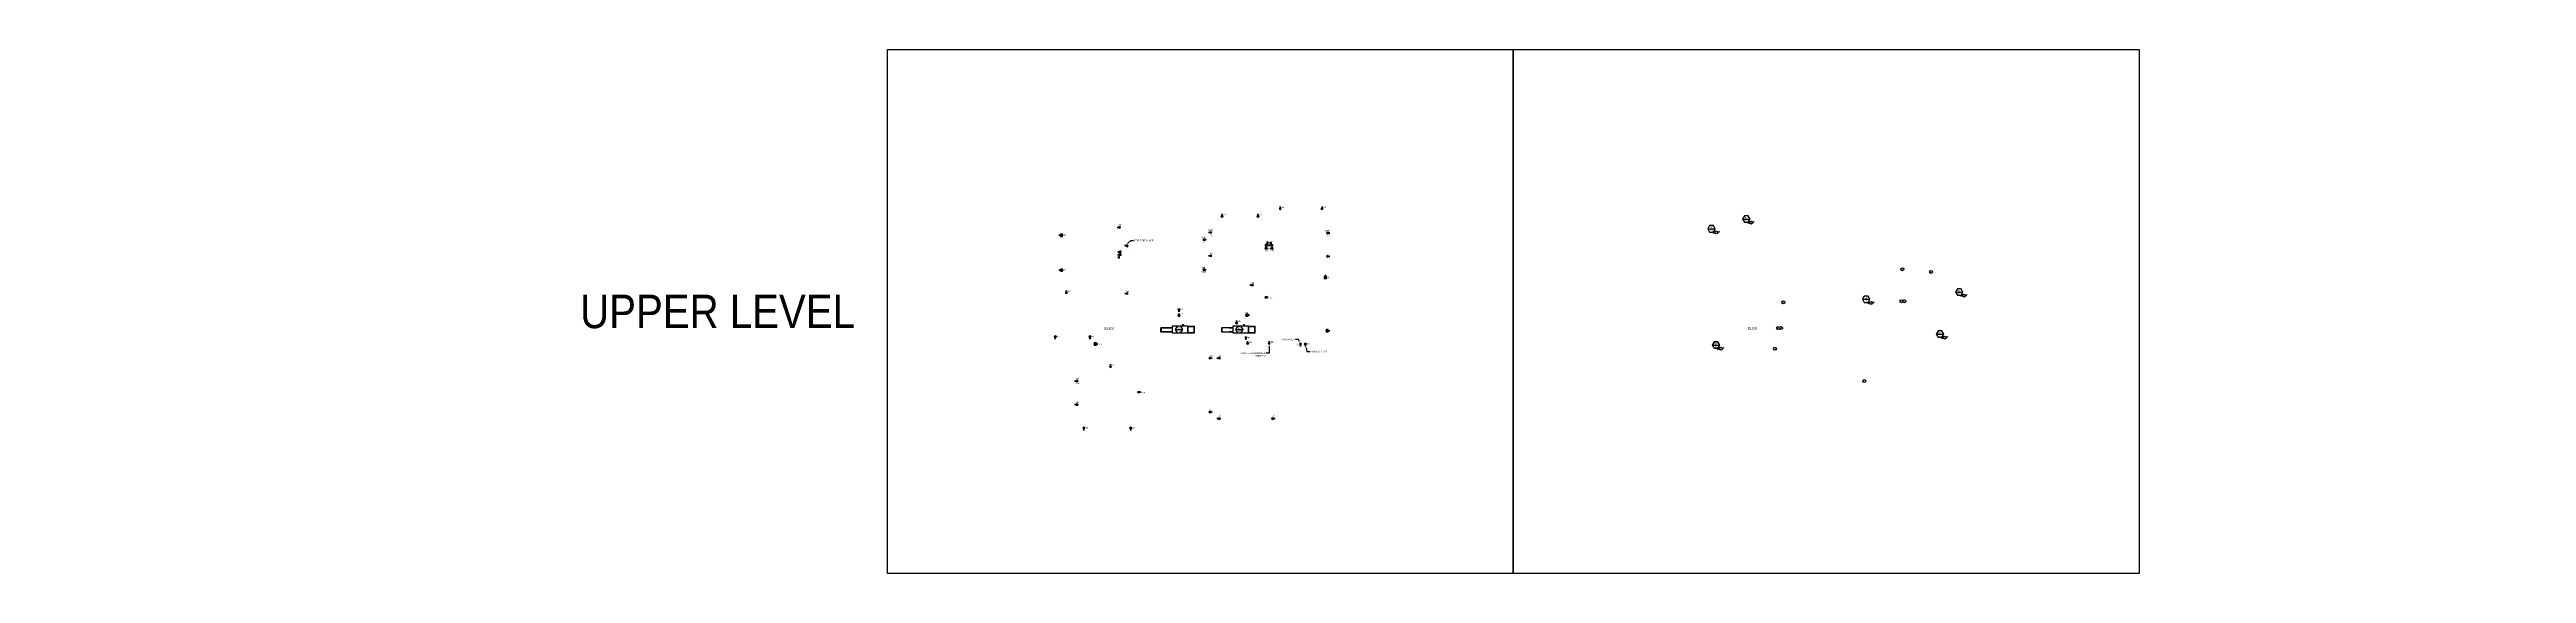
# Model space of a CAD drawing. Header units: inches. Extents: x -4243 to 9462, y -1700 to 6519.
# Drawn here: x 838 to 7500, y 1120 to 2529 of the extents above; entities that cross this region are included whole.
import ezdxf
from ezdxf import colors
from ezdxf.entities.mleader import LeaderData, LeaderLine
from ezdxf.enums import TextEntityAlignment as Align
from ezdxf.math import Vec2, Vec3

# ---------------------------------------------------------------- set-up
doc = ezdxf.new("R2010")
doc.units = ezdxf.units.IN
doc.header["$MEASUREMENT"] = 0
doc.linetypes.add('HIDDEN2', pattern=[0.1875, 0.125, -0.0625])
doc.layers.add('CORE', color=4, linetype='Continuous', plot=False)
doc.layers.add('CORE TEXT', color=2, linetype='Continuous', plot=False)
for name, color, linetype in [('E-TEXT', 2, 'Continuous'), ('E_RECP', 6, 'Continuous'), ('E_SWITCH', 6, 'Continuous'), ('E_SYM', 6, 'Continuous'), ('E_TAG', 2, 'Continuous'), ('M-ANNO-TAG-EQUIP', 50, 'Continuous')]:
    doc.layers.add(name, color=color, linetype=linetype)
doc.layers.get('0').off()
doc.layers.get('0').freeze()
doc.styles.add('ARC-TEXT', font='arial.ttf', dxfattribs={"width": 0.86, "height": 4.5})
doc.styles.add('ArialMT', font='arial.ttf')
doc.styles.add('GEC', font='arial.ttf')
doc.styles.add('GEC_64', font='arial.ttf', dxfattribs={"height": 6})
doc.styles.add('rpm', font='arial.ttf', dxfattribs={"width": 0.85, "height": 0.09375})

# ---------------------------------------------------------------- blocks, each defined once
blk = doc.blocks.new('DUPLEX')
at = {"linetype": 'Continuous', "lineweight": 0}
for p, q in [((-0.18, 0.02), (0, 0.02)), ((-0.18, -0.02), (0, -0.02))]:
    blk.add_line(p, q, dxfattribs=at)
blk.add_circle((-0.13, 0), 0.0613, dxfattribs=at)
blk = doc.blocks.new('SMOKE DETECTOR')
at = {"color": 0}
blk.add_circle((0, 0), 0.0833, dxfattribs=at)
at = {"color": 0, "style": 'ArialMT'}
blk.add_text('SD', height=0.0625, dxfattribs=at).set_placement((-0.06, -0.03))
blk = doc.blocks.new('SMOKE DETECTOR AND CARBON MONOXIDE COMBO')
at = {"color": 0}
for centre in [(-0.08, 0), (0.08, 0)]:
    blk.add_circle(centre, 0.0833, dxfattribs=at)
at = {"color": 0, "style": 'ArialMT'}
for s, p in [('SD', (-0.14, -0.03)), ('CO', (0.02, -0.03))]:
    blk.add_text(s, height=0.0625, dxfattribs=at).set_placement(p)
blk = doc.blocks.new('TELEPHONE_DATA OUTLET')
h = blk.add_hatch(color=256)
h.dxf.hatch_style = 1
h.paths.add_polyline_path([(0, 0), (-0.05, 0.09), (0, 0.09)])
blk.add_lwpolyline([(-0.05, 0.09), (0, 0), (0.05, 0.09)], close=True)
blk.add_lwpolyline([(0, 0), (0, 0.09)])
blk = doc.blocks.new('TELEVISION OUTLET')
for p, q in [((-0.04, 0), (0.04, 0)), ((0, 0), (0, 0.07))]:
    blk.add_line(p, q)
blk.add_lwpolyline([(-0.05, 0.17), (0.05, 0.17), (0.05, 0.07), (-0.05, 0.07)], close=True)
at = {"style": 'ArialMT', "width": 0.9}
blk.add_text('TV', height=0.0625, dxfattribs=at).set_placement((-0.05, 0.09))
blk = doc.blocks.new('DUPLEX ABOVE COUNTER')
h = blk.add_hatch(color=256)
h.dxf.hatch_style = 1
h.paths.add_polyline_path([(-0.21, 0.02), (-0.09, 0.02), (-0.09, -0.02), (-0.21, -0.02)])
at = {"linetype": 'Continuous', "lineweight": 0}
for p, q in [((-0.21, 0.02), (0, 0.02)), ((-0.21, -0.02), (0, -0.02))]:
    blk.add_line(p, q, dxfattribs=at)
for points in [[(-0.21, -0.06), (-0.09, -0.06), (-0.09, 0.06), (-0.21, 0.06)], [(-0.21, 0.02), (-0.09, 0.02), (-0.09, -0.02), (-0.21, -0.02)]]:
    blk.add_lwpolyline(points, close=True)
blk = doc.blocks.new('GE_FAU')
for p, q in [((0, 0), (18, 0)), ((0, -18), (0, 0)), ((18, -18), (18, 0)), ((0, -16.6), (18, -16.6)), ((1, -16.6), (1, -1)), ((1, -1), (17, -1)), ((1.5, -60), (1.5, -90)), ((13.5, -60), (13.5, -90)), ((17, -16.6), (17, -1)), ((1.5, -90), (13.5, -90))]:
    blk.add_line(p, q)
at = {"linetype": 'HIDDEN2'}
for p, q in [((0, -18), (4.5, -16.6)), ((2.5, -60), (2.5, -89)), ((4.5, -16.6), (9, -18)), ((9, -18), (13.5, -16.6)), ((12.5, -60), (12.5, -89)), ((13.5, -16.6), (18, -18)), ((2.5, -89), (12.5, -89))]:
    blk.add_line(p, q, dxfattribs=at)
blk.add_lwpolyline([(0, -60), (0, -18), (18, -18), (18, -60)], close=True)
for centre in [(20.9, -29.2), (20.9, -31.7)]:
    blk.add_circle(centre, 0.875)
blk = doc.blocks.new('GE_EQM_TAG')
blk.add_line((-10, 0), (10, 0))
blk.add_lwpolyline([(-5, 8.7), (-10, 0), (-5, -8.7), (5, -8.7), (10, 0), (5, 8.7)], close=True)
at = {"style": 'ARC-TEXT', "width": 1.00018}
for tag, p in [('EQM', (0, 4.3)), ('LABEL', (0, -4.3))]:
    blk.add_attdef(tag, text='', height=4.5, dxfattribs=at).set_placement(p, align=Align.MIDDLE_CENTER)
blk = doc.blocks.new('EXHAUST FAN')
for p, q in [((-0.06, 0.05), (-0.18, -0.06)), ((0.06, -0.05), (0.18, 0.06))]:
    blk.add_line(p, q)
blk.add_circle((0, 0), 0.0833)
at = {"style": 'ARC-TEXT', "width": 0.8}
blk.add_text('EF', height=0.0833, dxfattribs=at).set_placement((-0.06, -0.04))

msp = doc.modelspace()

# ---------------------------------------------------------------- linework, layer by layer
at = {"layer": 'CORE'}
for points in [[(3091.5, 2529), (4774.5, 2529), (4774.5, 1119.5), (3091.5, 1119.5)], [(4774.5, 2529), (6457.5, 2529), (6457.5, 1119.5), (4774.5, 1119.5)]]:
    msp.add_lwpolyline(points, close=True, dxfattribs=at)

# ---------------------------------------------------------------- block references
at = {"layer": 'E_RECP'}
for name, p, xscale, yscale, zscale, rotation in [('DUPLEX', (3991.3, 2086.6), 48, 48, 48, 89.99999999999999), ('DUPLEX', (4087.8, 2086.6), 48, 48, 48, 89.99999999999999), ('DUPLEX', (4147.6, 2106.6), 48, 48, 48, 89.99999999999999), ('DUPLEX', (4260.3, 2106.6), 48, 48, 48, 89.99999999999999), ('DUPLEX ABOVE COUNTER', (3552.4, 2029.3), 48, 48, 48, 180), ('DUPLEX', (3709.3, 2050.4), 48, 48, 48, 180), ('DUPLEX', (3729.3, 2001.6), 48, 48, 48, 180), ('DUPLEX', (3955, 2036.9), 48, 48, 48, 180), ('DUPLEX ABOVE COUNTER', (3552.4, 1935.2), 48, 48, 48, 180), ('DUPLEX', (3711.1, 1984.3), 48, 48, 48, 180), ('DUPLEX', (3955, 1974), 48, 48, 48, 180), ('DUPLEX', (3572.6, 1880.6), 48, 48, 48, 89.99999999999999), ('DUPLEX', (3729.9, 1872.6), 48, 48, 48, 180), ('DUPLEX', (4066.5, 1895.4), 48, 48, 48, 180), ('DUPLEX ABOVE COUNTER', (4269.3, 1922.9), 48, 48, 48, 89.99999999999997), ('DUPLEX', (3875.6, 1823), -48, 48, 48, 90), ('DUPLEX', (3875.6, 1819.3), 48, 48, 48, 90), ('DUPLEX', (4030.4, 1799.8), 48, 48, 48, 89.99999999999999), ('DUPLEX', (3542.9, 1750.2), 48, 48, 48, 270), ('DUPLEX', (3636.2, 1750.2), 48, 48, 48, 270), ('DUPLEX', (4055.2, 1748.2), 48, 48, 48, 270), ('DUPLEX', (4060.1, 1744.3), 48, 48, 48, 90), ('DUPLEX', (4118.2, 1744.4), 47.99999999999999, 47.99999999999999, 47.99999999999999, 89.99999999999999), ('DUPLEX', (4202.3, 1730.5), 47.99999999999999, 47.99999999999999, 47.99999999999999, 270), ('DUPLEX', (4215.6, 1730.4), 47.99999999999999, 47.99999999999999, 47.99999999999999, 270), ('DUPLEX', (3691.3, 1682.2), 48, 48, 48, 89.99999999999991), ('DUPLEX', (3964.8, 1698.6), -48, 48, 48, 180), ('DUPLEX', (3977.7, 1698.6), 48, 48, 48, 180), ('DUPLEX', (3594.9, 1637), 48, 48, 48, 179.9999999999999), ('DUPLEX', (3594.9, 1573.8), 48, 48, 48, 179.9999999999999), ('DUPLEX', (3964.8, 1553.8), -48, 48, 48, 180), ('DUPLEX', (3977.7, 1536.1), 48, 48, 48, 180), ('DUPLEX', (4133.8, 1536.1), -48, 48, 48, 180), ('DUPLEX', (3619.7, 1504.4), 48, 48, 48, 269.9999999999999), ('DUPLEX', (3745.7, 1504.4), 48, 48, 48, 269.9999999999999)]:
    msp.add_blockref(name, p, dxfattribs=dict(at, xscale=xscale, yscale=yscale, zscale=zscale, rotation=rotation))
at = {"layer": 'E_RECP', "yscale": 48, "zscale": 48}
for name, p, xscale in [('DUPLEX', (3949, 2017.5), 48), ('DUPLEX', (4281.3, 2035.4), 48), ('DUPLEX', (3949, 1936.7), 48), ('DUPLEX', (4115.8, 1994), 48), ('DUPLEX', (4119.5, 1994), -48), ('DUPLEX', (4281.3, 1972.4), 48), ('DUPLEX ABOVE COUNTER', (4065.6, 1814.6), 48), ('DUPLEX', (4115.8, 1862.3), 48), ('DUPLEX ABOVE COUNTER', (3657.7, 1736.8), 48), ('DUPLEX ABOVE COUNTER', (4281.4, 1772.5), 48), ('DUPLEX', (3773.5, 1607.4), 48)]:
    msp.add_blockref(name, p, dxfattribs=dict(at, xscale=xscale))
at = {"layer": 'E_SWITCH', "yscale": 48, "zscale": 48}
for name, p, xscale, rotation in [('TELEVISION OUTLET', (4115.7, 2002.2), -48, 90), ('TELEPHONE_DATA OUTLET', (4115.9, 2008.9), 48, 90), ('TELEPHONE_DATA OUTLET', (4119.2, 2008.9), -48, 270), ('TELEVISION OUTLET', (4119.3, 2002.2), 48, 270), ('TELEVISION OUTLET', (3711.4, 1977), 48, 270), ('TELEPHONE_DATA OUTLET', (3711.4, 1970.1), 48, 270)]:
    msp.add_blockref(name, p, dxfattribs=dict(at, xscale=xscale, rotation=rotation))
at = {"layer": 'E_SYM', "xscale": 48, "yscale": 48, "zscale": 48}
for name, p in [('EXHAUST FAN', (5414, 2063.6)), ('EXHAUST FAN', (5320.4, 2037.2)), ('SMOKE DETECTOR', (5821.1, 1938)), ('SMOKE DETECTOR', (5898.3, 1930.8)), ('EXHAUST FAN', (5986.7, 1867.2)), ('SMOKE DETECTOR', (5500.9, 1849)), ('EXHAUST FAN', (5736.4, 1847.5)), ('SMOKE DETECTOR AND CARBON MONOXIDE COMBO', (5822.4, 1851.9)), ('SMOKE DETECTOR AND CARBON MONOXIDE COMBO', (5490.8, 1779.7)), ('EXHAUST FAN', (5935, 1754)), ('EXHAUST FAN', (5332.6, 1724.4)), ('SMOKE DETECTOR', (5478.2, 1724.2)), ('SMOKE DETECTOR', (5718.5, 1636.9))]:
    msp.add_blockref(name, p, dxfattribs=at)
at = {"layer": 'E_SYM', "xscale": -1, "rotation": 270}
for p in [(3917.1, 1767), (4080.4, 1767)]:
    msp.add_blockref('GE_FAU', p, dxfattribs=at)
at = {"layer": 'M-ANNO-TAG-EQUIP'}
for p, values in [((5401.3, 2073), {'LABEL': 'R', 'EQM': 'EF'}), ((5307.7, 2046.6), {'LABEL': 'MB', 'EQM': 'EF'}), ((5723.7, 1857), {'LABEL': 'R', 'EQM': 'EF'}), ((5974, 1876.6), {'LABEL': 'B', 'EQM': 'EF'}), ((3875.7, 1776), {'LABEL': '48', 'EQM': 'FAU'}), ((4037.9, 1775.5), {'LABEL': '60', 'EQM': 'FC'}), ((5319.9, 1733.9), {'LABEL': 'B', 'EQM': 'EF'}), ((5922.3, 1763.5), {'LABEL': 'L', 'EQM': 'EF'})]:
    msp.add_blockref('GE_EQM_TAG', p, dxfattribs=at).add_auto_attribs(values)

# ---------------------------------------------------------------- texts
at = {"layer": 'CORE TEXT', "insert": (2265, 1869.5), "char_height": 90, "attachment_point": 1, "style": 'ARC-TEXT'}
msp.add_mtext_dynamic_manual_height_columns('UPPER LEVEL', width=1095.785, gutter_width=22.5, heights=[0], dxfattribs=at)
at = {"layer": 'E-TEXT', "transparency": 33554684, "style": 'rpm', "width": 0.85}
for p in [(3689.4, 1774.4), (5419.2, 1775.4)]:
    msp.add_text('ELEV ', height=7.5, dxfattribs=at).set_placement(p, align=Align.CENTER)
at = {"layer": 'E-TEXT', "char_height": 4, "attachment_point": 1, "style": 'GEC_64'}
for insert in [(3936.4, 2025.8), (3955.2, 2045), (4269, 2043.4), (3936.4, 1933), (3596.1, 1633.2)]:
    msp.add_mtext_dynamic_manual_height_columns('USB', width=31.66, gutter_width=30, heights=[0], dxfattribs=dict(at, insert=insert))
at = {"layer": 'E_TAG', "style": 'GEC_64'}
for p in [(3995.3, 2082.6), (4091.8, 2082.6), (4151.6, 2102.6), (4264.3, 2102.6), (3564.3, 2027.4), (3713.3, 2054.4), (3939, 2008.9), (3959.8, 2027.7), (4273.9, 2026.9), (3563.3, 1933.4), (3715.1, 1988.3), (3733.3, 1992.9), (3938.7, 1940.4), (3959, 1978), (4108.4, 1985.4), (4124.2, 1986.2), (4273.6, 1976.7), (3576.6, 1876.6), (3733.9, 1876.6), (4070.5, 1899.4), (4272.9, 1913.6), (3879.6, 1827), (3879.6, 1815.3), (4034.4, 1795.8), (4054.1, 1818.6), (4119.8, 1858.3), (3546.9, 1754.2), (3640.2, 1754.2), (3661.7, 1732.8), (4059.2, 1752.2), (4064.1, 1740.3), (4122.2, 1740.4), (4191.2, 1733.6), (4219.6, 1734.4), (3695.3, 1678.2), (3958.3, 1702.6), (3981.7, 1702.6), (3598.9, 1641), (3777.5, 1603.4), (3598.9, 1577.8), (3958, 1557.8), (3981.7, 1540.1), (4126, 1540.1), (3623.7, 1508.4), (3749.7, 1508.4)]:
    msp.add_text('##', height=4.5, dxfattribs=at).set_placement(p)

# ---------------------------------------------------------------- leaders
at = {"layer": 'E-TEXT'}
ml = msp.add_multileader_mtext('Standard', dxfattribs=at)
ml.set_content('FOR FIRE PLACE ', color=256, style='GEC')
ml.set_leader_properties()
ml.build(insert=Vec2(0, 0))
ml.multileader.update_dxf_attribs({"dogleg_length": 0.09, "arrow_head_size": 4.32, "scale": 48})
ctx = ml.context
ctx.base_point, ctx.scale, ctx.char_height, ctx.arrow_head_size, ctx.landing_gap_size, ctx.plane_origin = Vec3(3753.1, 2015.2), 48, 4.5, 4.32, 2.16, Vec3(3801.4, 2002.8)
notes = []
notes.append((ctx, [(1, (1, 1, 0), (3745.6, 2015.2), (1, 0), 7.53, [(0, [(3734.9, 2004.6)], 0, [])])]))
ctx.mtext.insert, ctx.mtext.width, ctx.mtext.flow_direction = Vec3(3755.3, 2017.4), 43.056, 5
ml = msp.add_multileader_mtext('Standard', dxfattribs=at)
ml.set_content('FOR UNDERCOUNTER\\PFRIDGE 2', color=256, style='GEC')
ml.set_leader_properties()
ml.build(insert=Vec2(0, 0))
ml.multileader.update_dxf_attribs({"dogleg_length": 0.09, "arrow_head_size": 4.32, "scale": 48})
ctx = ml.context
ctx.base_point, ctx.scale, ctx.char_height, ctx.arrow_head_size, ctx.landing_gap_size, ctx.plane_origin = Vec3(4038.2, 1712.3), 48, 4.5, 4.32, 2.16, Vec3(4163, 1701.5)
ctx.text_align_type = 2
notes.append((ctx, [(0, (1, 1, 0), (4117.9, 1712.3), (-1, 0), 7.53, [(0, [(4118.3, 1735.5)], 0, [])])]))
ctx.mtext.insert, ctx.mtext.width, ctx.mtext.alignment, ctx.mtext.flow_direction = Vec3(4108.2, 1714.6), 68.131, 3, 5
ml = msp.add_multileader_mtext('Standard', dxfattribs=at)
ml.set_content('FOR DRYER', color=256, style='GEC')
ml.set_leader_properties()
ml.build(insert=Vec2(0, 0))
ml.multileader.update_dxf_attribs({"dogleg_length": 0.09, "arrow_head_size": 4.32, "scale": 48})
ctx = ml.context
ctx.base_point, ctx.scale, ctx.char_height, ctx.arrow_head_size, ctx.landing_gap_size, ctx.plane_origin = Vec3(4148.3, 1749.2), 48, 4.5, 4.32, 2.16, Vec3(4288.1, 1795.8)
ctx.text_align_type = 2
notes.append((ctx, [(0, (1, 1, 0), (4196.6, 1749.2), (-1, 0), 7.53, [(0, [(4202.2, 1739.4)], 0, [])])]))
ctx.mtext.insert, ctx.mtext.width, ctx.mtext.alignment, ctx.mtext.flow_direction = Vec3(4186.9, 1751.5), 68.131, 3, 5
ml = msp.add_multileader_mtext('Standard', dxfattribs=at)
ml.set_content('FOR LAUNDRY', color=256, style='GEC')
ml.set_leader_properties()
ml.build(insert=Vec2(0, 0))
ml.multileader.update_dxf_attribs({"dogleg_length": 0.09, "arrow_head_size": 4.32, "scale": 48})
ctx = ml.context
ctx.base_point, ctx.scale, ctx.char_height, ctx.arrow_head_size, ctx.landing_gap_size, ctx.plane_origin = Vec3(4227.1, 1716.9), 48, 4.5, 4.32, 2.16, Vec3(4343.7, 1755)
notes.append((ctx, [(1, (1, 1, 0), (4219.6, 1716.9), (1, 0), 7.53, [(0, [(4216.5, 1730.9)], 0, [])])]))
ctx.mtext.insert, ctx.mtext.width, ctx.mtext.flow_direction = Vec3(4229.3, 1719.2), 68.131, 5
for ctx, leaders in notes:
    for number, flags, end, landing, length, lines in leaders:
        leader = LeaderData()
        leader.index, (leader.has_last_leader_line, leader.has_dogleg_vector, leader.attachment_direction) = number, flags
        leader.last_leader_point, leader.dogleg_vector, leader.dogleg_length = Vec3(end), Vec3(landing), length
        for number, points, colour, breaks in lines:
            line = LeaderLine()
            line.index, line.vertices, line.color, line.breaks = number, Vec3.list(points), colors.encode_raw_color(colour), breaks
            leader.lines.append(line)
        ctx.leaders.append(leader)

doc.saveas('drawing.dxf')
